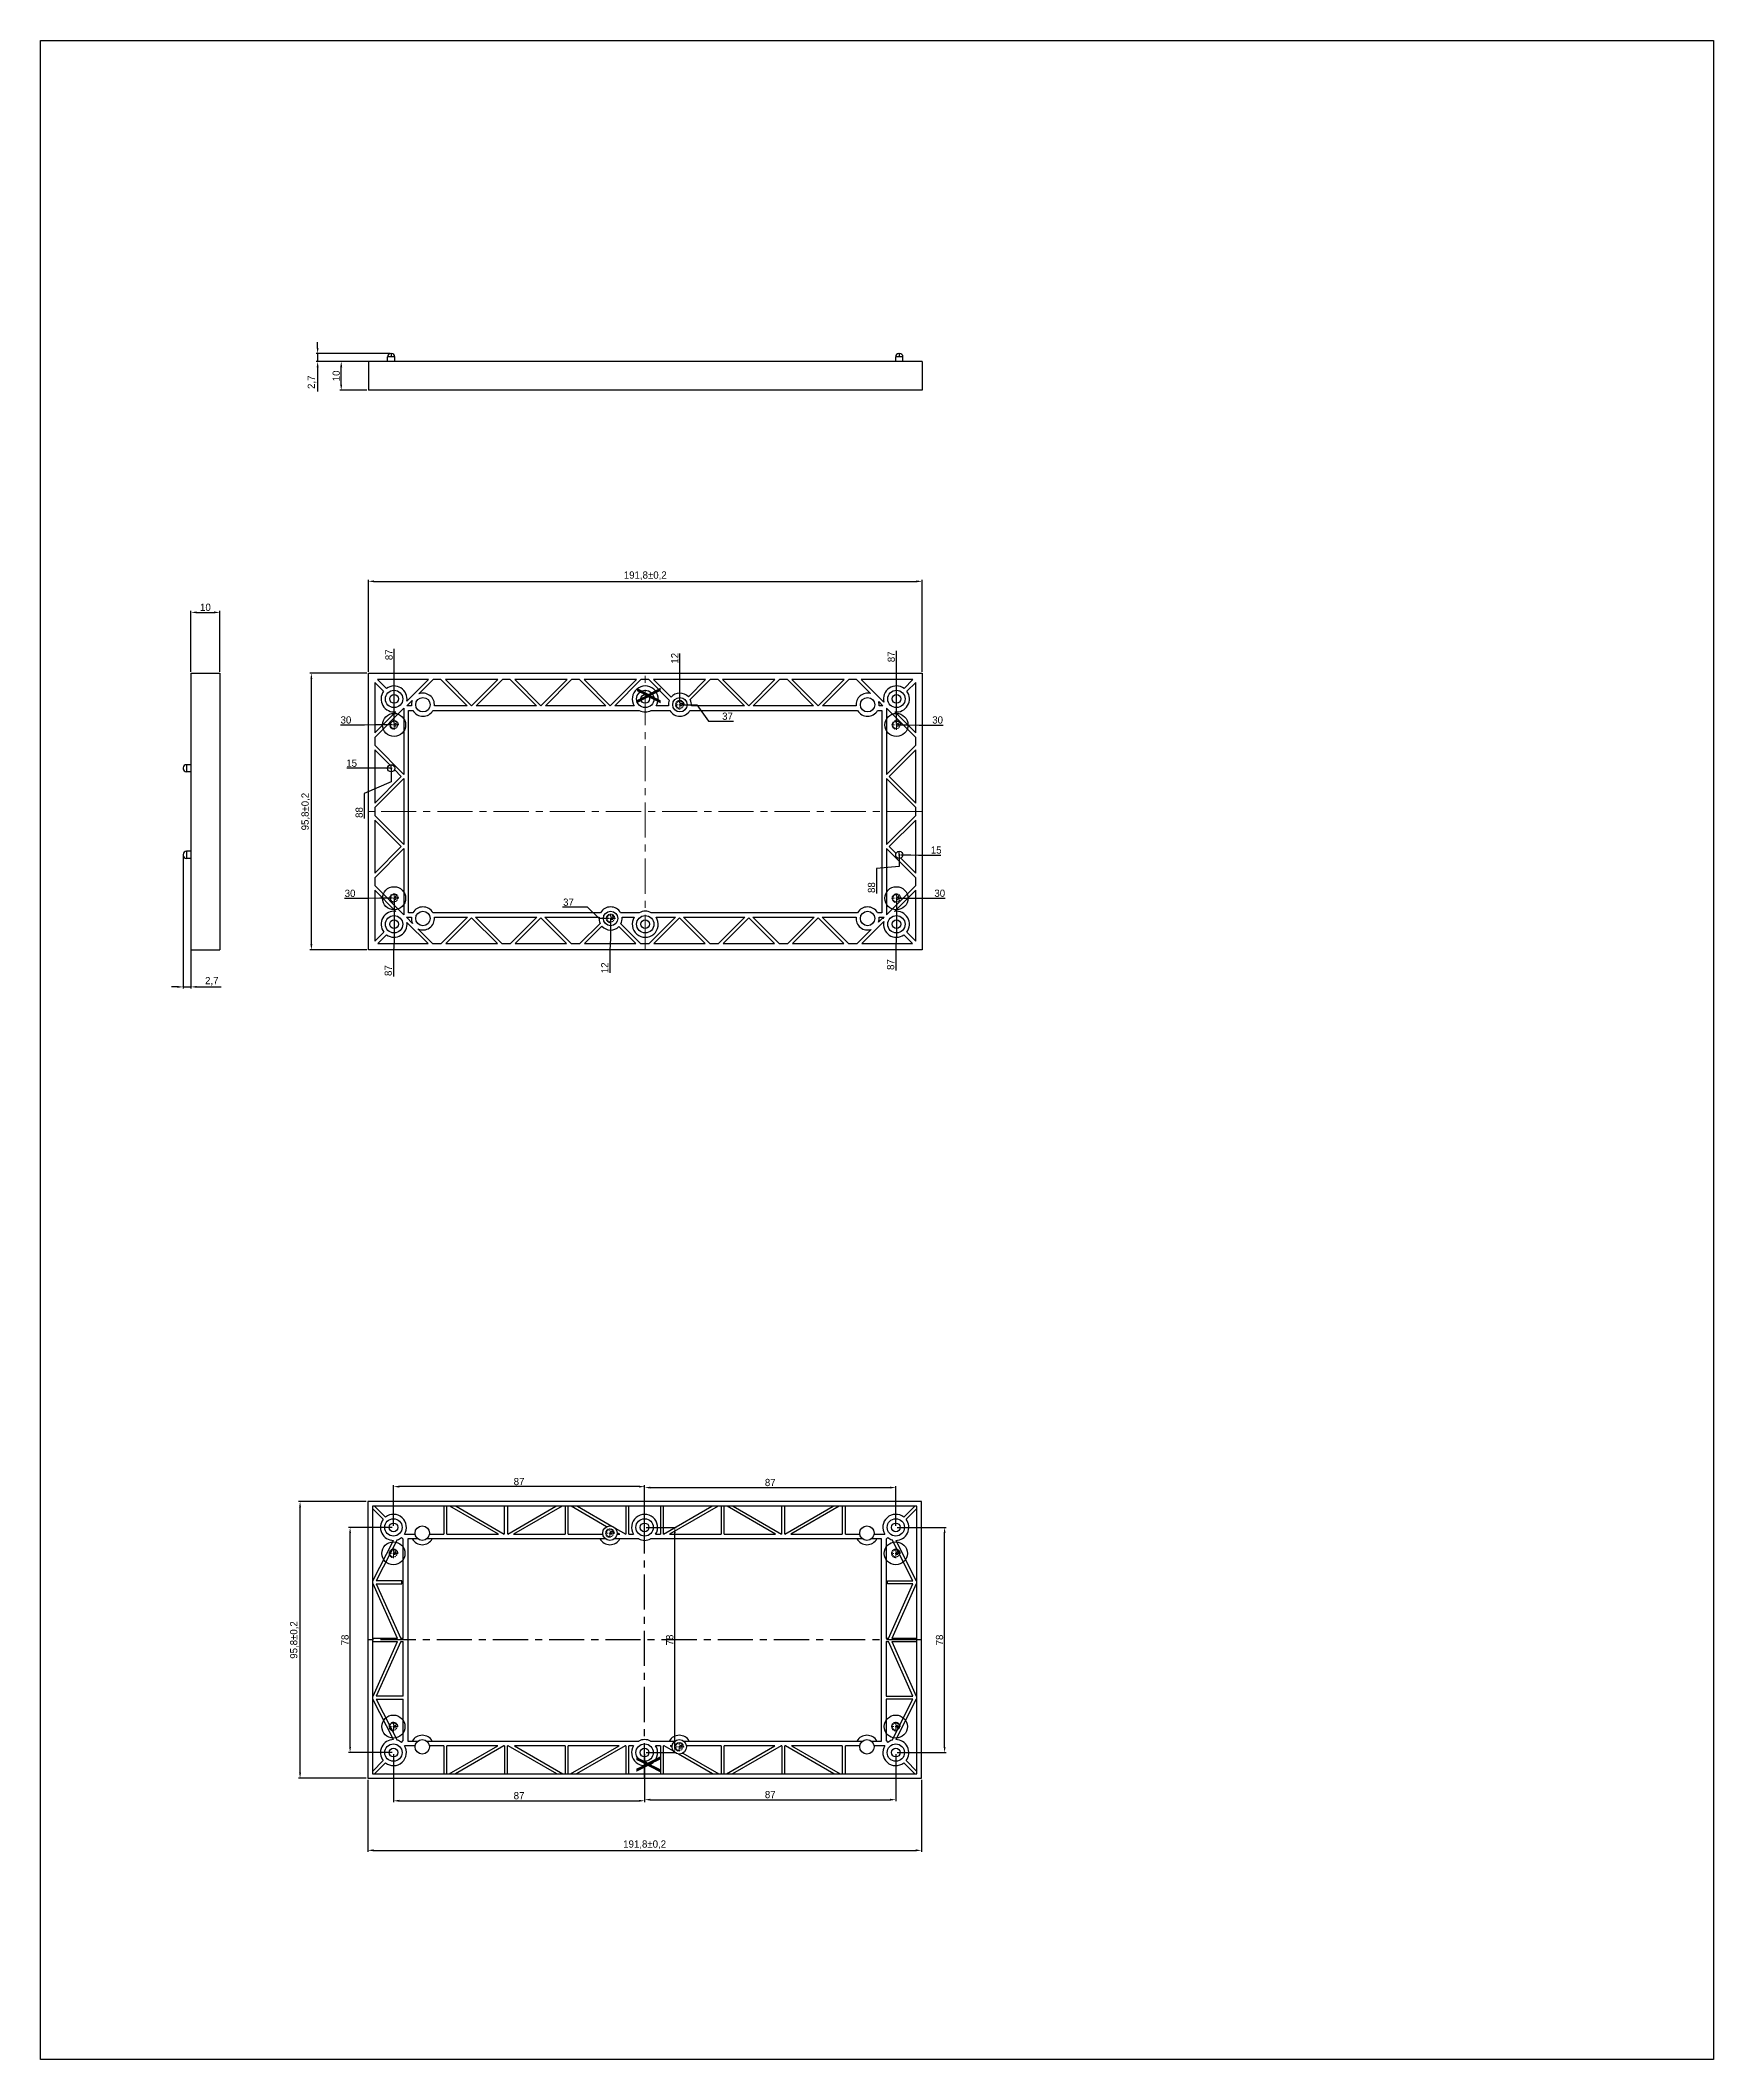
# Model space of a CAD drawing. Header units: millimetres. Extents: x 2216 to 2795, y 815 to 1515.
import ezdxf

# ---------------------------------------------------------------- set-up
doc = ezdxf.new("R2010")
doc.units = ezdxf.units.MM
doc.linetypes.add('CENTER', pattern=[50.8, 31.75, -6.35, 6.35, -6.35])
doc.linetypes.add('HIDDEN', pattern=[9.525, 6.35, -3.175])
doc.layers.add('dim', color=82, linetype='Continuous', lineweight=9)
doc.layers.add('screw', color=33, linetype='Continuous', lineweight=13)
doc.styles.add('TEXTSTYLE_2', font='txt', dxfattribs={"width": 0.8})
doc.styles.add('TXT', font='txt.shx', dxfattribs={"bigfont": 'gbcbig.shx'})
doc.dimstyles.new('ISO-25', dxfattribs={"dimtxt": 2.5, "dimasz": 2.5, "dimexe": 1.25, "dimexo": 0.625, "dimtad": 1, "dimtxsty": 'Standard', "dimcen": 2.5, "dimadec": 0, "dimazin": 0, "dimtfac": 1, "dimtmove": 0, "dimatfit": 3, "dimfxl": 1, "dimarcsym": 0})

msp = doc.modelspace()

# ---------------------------------------------------------------- texts
at = {"color": 9, "linetype": 'Continuous', "char_height": 10.749, "width": 8.59902, "attachment_point": 1, "rotation": 90, "line_spacing_factor": 0.9, "style": 'TEXTSTYLE_2'}
for insert in [(2419.952, 1284.872), (2419.741, 914.8)]:
    msp.add_mtext('x', dxfattribs=dict(at, insert=insert))

# ---------------------------------------------------------------- blocks, each defined once
blk = doc.blocks.new('screw_m3_g')
at = {"layer": 'screw', "color": 1, "linetype": 'CENTER', "ltscale": 0.06}
for p, q in [((-1.65, 0), (1.65, 0)), ((0, -1.65), (0, 1.65))]:
    blk.add_line(p, q, dxfattribs=at)
at = {"layer": 'screw', "color": 33, "linetype": 'HIDDEN', "ltscale": 0.06}
blk.add_circle((0, 0), 1.25, dxfattribs=at)
at = {"layer": 'screw', "color": 92, "linetype": 'HIDDEN', "ltscale": 0.06}
blk.add_arc((0, 0), 1.5, 270, 180, dxfattribs=at)
at = {"layer": 'screw', "color": 6, "style": 'TXT'}
blk.add_text('M3', height=0.6, dxfattribs=at).set_placement((-0.51, -0.75))
blk = doc.blocks.new('*D4')
at = {"layer": 'Defpoints', "color": 0}
for p in [(2320.03, 1403.43), (2329.43, 1403.43), (2329.43, 1393.43)]:
    blk.add_point(p, dxfattribs=at)
at = {"layer": 'dim', "color": 0, "lineweight": -2}
for p, q in [((2328.93, 1403.43), (2319.54, 1403.43)), ((2320.03, 1395.43), (2320.03, 1401.43)), ((2328.93, 1393.43), (2319.54, 1393.43))]:
    blk.add_line(p, q, dxfattribs=at)
at = {"layer": 'dim', "color": 0}
for points in [[(2319.7, 1401.43), (2320.37, 1401.43), (2320.03, 1403.43)], [(2319.7, 1395.43), (2320.37, 1395.43), (2320.03, 1393.43)]]:
    blk.add_solid(points, dxfattribs=at)
at = {"layer": 'dim', "color": 0, "insert": (2318.29, 1398.43), "char_height": 2.5, "attachment_point": 5, "rotation": 90}
blk.add_mtext('10', dxfattribs=at)
blk = doc.blocks.new('*D5')
at = {"layer": 'Defpoints', "color": 0}
for p in [(2278, 1316.53), (2268, 1295.46), (2278, 1295.46)]:
    blk.add_point(p, dxfattribs=at)
at = {"layer": 'dim', "color": 0, "lineweight": -2}
for p, q in [((2268, 1295.96), (2268, 1317.03)), ((2270, 1316.53), (2276, 1316.53)), ((2278, 1295.96), (2278, 1317.03))]:
    blk.add_line(p, q, dxfattribs=at)
at = {"layer": 'dim', "color": 0}
for points in [[(2270, 1316.87), (2270, 1316.2), (2268, 1316.53)], [(2276, 1316.87), (2276, 1316.2), (2278, 1316.53)]]:
    blk.add_solid(points, dxfattribs=at)
at = {"layer": 'dim', "color": 0, "insert": (2273, 1318.28), "char_height": 2.5, "attachment_point": 5}
blk.add_mtext('10', dxfattribs=at)
blk = doc.blocks.new('*D6')
at = {"layer": 'Defpoints', "color": 0}
for p in [(2337.33, 1406.13), (2311.86, 1403.43), (2336.08, 1403.43)]:
    blk.add_point(p, dxfattribs=at)
at = {"layer": 'dim', "color": 0, "lineweight": -2}
for p, q in [((2336.83, 1406.13), (2311.36, 1406.13)), ((2311.86, 1408.13), (2311.86, 1410.13)), ((2311.86, 1406.13), (2311.86, 1403.43)), ((2335.58, 1403.43), (2311.36, 1403.43)), ((2311.86, 1401.43), (2311.86, 1393.01))]:
    blk.add_line(p, q, dxfattribs=at)
at = {"layer": 'dim', "color": 0}
for points in [[(2311.53, 1408.13), (2312.19, 1408.13), (2311.86, 1406.13)], [(2311.53, 1401.43), (2312.19, 1401.43), (2311.86, 1403.43)]]:
    blk.add_solid(points, dxfattribs=at)
at = {"layer": 'dim', "color": 0, "insert": (2309.9, 1396.22), "char_height": 2.5, "attachment_point": 5, "rotation": 90}
blk.add_mtext('2,7', dxfattribs=at)
blk = doc.blocks.new('*D7')
at = {"layer": 'Defpoints', "color": 0}
for p in [(2265.3, 1232.71), (2268, 1232.71), (2268, 1186.85)]:
    blk.add_point(p, dxfattribs=at)
at = {"layer": 'dim', "color": 0, "lineweight": -2}
for p, q in [((2265.3, 1232.21), (2265.3, 1186.35)), ((2268, 1232.21), (2268, 1186.35)), ((2263.3, 1186.85), (2261.3, 1186.85)), ((2265.3, 1186.85), (2268, 1186.85)), ((2270, 1186.85), (2278.41, 1186.85))]:
    blk.add_line(p, q, dxfattribs=at)
at = {"layer": 'dim', "color": 0}
for points in [[(2263.3, 1187.19), (2263.3, 1186.52), (2265.3, 1186.85)], [(2270, 1187.19), (2270, 1186.52), (2268, 1186.85)]]:
    blk.add_solid(points, dxfattribs=at)
at = {"layer": 'dim', "color": 0, "insert": (2275.2, 1188.81), "char_height": 2.5, "attachment_point": 5}
blk.add_mtext('2,7', dxfattribs=at)
blk = doc.blocks.new('*D28')
at = {"layer": 'Defpoints', "color": 0}
for p in [(2305.77, 1008.61), (2329.22, 1008.61), (2329.22, 912.81)]:
    blk.add_point(p, dxfattribs=at)
at = {"layer": 'dim', "color": 0, "lineweight": -2}
for p, q in [((2328.72, 1008.61), (2305.27, 1008.61)), ((2305.77, 914.81), (2305.77, 1006.61)), ((2328.72, 912.81), (2305.27, 912.81))]:
    blk.add_line(p, q, dxfattribs=at)
at = {"layer": 'dim', "color": 0}
for points in [[(2305.44, 1006.61), (2306.11, 1006.61), (2305.77, 1008.61)], [(2305.44, 914.81), (2306.11, 914.81), (2305.77, 912.81)]]:
    blk.add_solid(points, dxfattribs=at)
at = {"layer": 'dim', "color": 0, "insert": (2303.81, 960.71), "char_height": 2.5, "attachment_point": 5, "rotation": 90}
blk.add_mtext('\\A1;95,8±0,2', dxfattribs=at)
blk = doc.blocks.new('*D29')
at = {"layer": 'Defpoints', "color": 0}
for p in [(2329.22, 912.81), (2521.02, 912.81), (2521.02, 887.87)]:
    blk.add_point(p, dxfattribs=at)
at = {"layer": 'dim', "color": 0, "lineweight": -2}
for p, q in [((2329.22, 912.31), (2329.22, 887.37)), ((2521.02, 912.31), (2521.02, 887.37)), ((2331.22, 887.87), (2519.02, 887.87))]:
    blk.add_line(p, q, dxfattribs=at)
at = {"layer": 'dim', "color": 0}
for points in [[(2331.22, 888.21), (2331.22, 887.54), (2329.22, 887.87)], [(2519.02, 888.21), (2519.02, 887.54), (2521.02, 887.87)]]:
    blk.add_solid(points, dxfattribs=at)
at = {"layer": 'dim', "color": 0, "insert": (2425.12, 889.83), "char_height": 2.5, "attachment_point": 5}
blk.add_mtext('\\A1;191,8±0,2', dxfattribs=at)
blk = doc.blocks.new('*D30')
at = {"layer": 'Defpoints', "color": 0}
for p in [(2309.69, 1295.46), (2329.43, 1295.46), (2329.43, 1199.66)]:
    blk.add_point(p, dxfattribs=at)
at = {"layer": 'dim', "color": 0, "lineweight": -2}
for p, q in [((2328.93, 1295.46), (2309.19, 1295.46)), ((2309.69, 1201.66), (2309.69, 1293.46)), ((2328.93, 1199.66), (2309.19, 1199.66))]:
    blk.add_line(p, q, dxfattribs=at)
at = {"layer": 'dim', "color": 0}
for points in [[(2309.36, 1293.46), (2310.03, 1293.46), (2309.69, 1295.46)], [(2309.36, 1201.66), (2310.03, 1201.66), (2309.69, 1199.66)]]:
    blk.add_solid(points, dxfattribs=at)
at = {"layer": 'dim', "color": 0, "insert": (2307.74, 1247.56), "char_height": 2.5, "attachment_point": 5, "rotation": 90}
blk.add_mtext('\\A1;95,8±0,2', dxfattribs=at)
blk = doc.blocks.new('*D31')
at = {"layer": 'Defpoints', "color": 0}
for p in [(2521.23, 1327.29), (2329.43, 1295.46), (2521.23, 1295.46)]:
    blk.add_point(p, dxfattribs=at)
at = {"layer": 'dim', "color": 0, "lineweight": -2}
for p, q in [((2329.43, 1295.96), (2329.43, 1327.79)), ((2331.43, 1327.29), (2519.23, 1327.29)), ((2521.23, 1295.96), (2521.23, 1327.79))]:
    blk.add_line(p, q, dxfattribs=at)
at = {"layer": 'dim', "color": 0}
for points in [[(2331.43, 1327.62), (2331.43, 1326.95), (2329.43, 1327.29)], [(2519.23, 1327.62), (2519.23, 1326.95), (2521.23, 1327.29)]]:
    blk.add_solid(points, dxfattribs=at)
at = {"layer": 'dim', "color": 0, "insert": (2425.33, 1329.24), "char_height": 2.5, "attachment_point": 5}
blk.add_mtext('\\A1;191,8±0,2', dxfattribs=at)
blk = doc.blocks.new('*D47')
at = {"layer": 'Defpoints', "color": 0}
for p in [(2324.04, 1277.53), (2338.33, 1277.56), (2425.33, 1247.56)]:
    blk.add_point(p, dxfattribs=at)
at = {"layer": 'dim', "color": 0, "lineweight": -2}
for p, q in [((2328.04, 1277.53), (2319.79, 1277.53)), ((2332.04, 1277.56), (2328.04, 1277.53)), ((2337.83, 1277.56), (2332.04, 1277.56))]:
    blk.add_line(p, q, dxfattribs=at)
at = {"layer": 'dim', "color": 0, "insert": (2321.66, 1279.28), "char_height": 2.5, "attachment_point": 5}
blk.add_mtext('30', dxfattribs=at)
blk = doc.blocks.new('*D48')
at = {"layer": 'Defpoints', "color": 0}
for p in [(2338.34, 1299.26), (2338.33, 1277.56), (2425.33, 1247.56)]:
    blk.add_point(p, dxfattribs=at)
at = {"layer": 'dim', "color": 0, "lineweight": -2}
for p, q in [((2338.34, 1295.26), (2338.34, 1303.93)), ((2338.33, 1291.26), (2338.34, 1295.26)), ((2338.33, 1278.06), (2338.33, 1291.26))]:
    blk.add_line(p, q, dxfattribs=at)
at = {"layer": 'dim', "color": 0, "insert": (2336.59, 1301.85), "char_height": 2.5, "attachment_point": 5, "rotation": 90}
blk.add_mtext('87', dxfattribs=at)
blk = doc.blocks.new('*D49')
at = {"layer": 'Defpoints', "color": 0}
for p in [(2337.33, 1262.56), (2328.01, 1249.82), (2425.33, 1247.56)]:
    blk.add_point(p, dxfattribs=at)
at = {"layer": 'dim', "color": 0, "lineweight": -2}
for p, q in [((2337.33, 1262.06), (2337.33, 1257.82)), ((2337.33, 1257.82), (2328.01, 1253.82)), ((2328.01, 1253.82), (2328.01, 1245.15))]:
    blk.add_line(p, q, dxfattribs=at)
at = {"layer": 'dim', "color": 0, "insert": (2326.26, 1247.24), "char_height": 2.5, "attachment_point": 5, "rotation": 90}
blk.add_mtext('88', dxfattribs=at)
blk = doc.blocks.new('*D50')
at = {"layer": 'Defpoints', "color": 0}
for p in [(2325.81, 1262.56), (2337.33, 1262.56), (2425.33, 1247.56)]:
    blk.add_point(p, dxfattribs=at)
at = {"layer": 'dim', "color": 0, "lineweight": -2}
for p, q in [((2329.81, 1262.56), (2321.98, 1262.56)), ((2333.33, 1262.56), (2329.81, 1262.56)), ((2336.83, 1262.56), (2333.33, 1262.56))]:
    blk.add_line(p, q, dxfattribs=at)
at = {"layer": 'dim', "color": 0, "insert": (2323.64, 1264.31), "char_height": 2.5, "attachment_point": 5}
blk.add_mtext('15', dxfattribs=at)
blk = doc.blocks.new('*D51')
at = {"layer": 'Defpoints', "color": 0}
for p in [(2425.33, 1247.56), (2325.46, 1217.49), (2338.33, 1217.56)]:
    blk.add_point(p, dxfattribs=at)
at = {"layer": 'dim', "color": 0, "lineweight": -2}
for p, q in [((2329.46, 1217.49), (2321.21, 1217.49)), ((2333.46, 1217.56), (2329.46, 1217.49)), ((2337.83, 1217.56), (2333.46, 1217.56))]:
    blk.add_line(p, q, dxfattribs=at)
at = {"layer": 'dim', "color": 0, "insert": (2323.09, 1219.24), "char_height": 2.5, "attachment_point": 5}
blk.add_mtext('30', dxfattribs=at)
blk = doc.blocks.new('*D52')
at = {"layer": 'Defpoints', "color": 0}
for p in [(2425.33, 1247.56), (2338.33, 1217.56), (2338.08, 1195.07)]:
    blk.add_point(p, dxfattribs=at)
at = {"layer": 'dim', "color": 0, "lineweight": -2}
for p, q in [((2338.33, 1217.06), (2338.33, 1203.07)), ((2338.33, 1203.07), (2338.08, 1199.07)), ((2338.08, 1199.07), (2338.08, 1190.4))]:
    blk.add_line(p, q, dxfattribs=at)
at = {"layer": 'dim', "color": 0, "insert": (2336.33, 1192.49), "char_height": 2.5, "attachment_point": 5, "rotation": 90}
blk.add_mtext('87', dxfattribs=at)
blk = doc.blocks.new('*D53')
at = {"layer": 'Defpoints', "color": 0}
for p in [(2425.33, 1247.56), (2413.33, 1210.56), (2413.07, 1195.61)]:
    blk.add_point(p, dxfattribs=at)
at = {"layer": 'dim', "color": 0, "lineweight": -2}
for p, q in [((2413.33, 1210.06), (2413.33, 1203.61)), ((2413.33, 1203.61), (2413.07, 1199.61)), ((2413.07, 1199.61), (2413.07, 1191.78))]:
    blk.add_line(p, q, dxfattribs=at)
at = {"layer": 'dim', "color": 0, "insert": (2411.32, 1193.45), "char_height": 2.5, "attachment_point": 5, "rotation": 90}
blk.add_mtext('12', dxfattribs=at)
blk = doc.blocks.new('*D54')
at = {"layer": 'Defpoints', "color": 0}
for p in [(2425.33, 1247.56), (2401.32, 1214.43), (2413.33, 1210.56)]:
    blk.add_point(p, dxfattribs=at)
at = {"layer": 'dim', "color": 0, "lineweight": -2}
for p, q in [((2405.32, 1214.43), (2396.66, 1214.43)), ((2409.32, 1210.56), (2405.32, 1214.43)), ((2412.83, 1210.56), (2409.32, 1210.56))]:
    blk.add_line(p, q, dxfattribs=at)
at = {"layer": 'dim', "color": 0, "insert": (2398.74, 1216.18), "char_height": 2.5, "attachment_point": 5}
blk.add_mtext('37', dxfattribs=at)
blk = doc.blocks.new('*D55')
at = {"layer": 'Defpoints', "color": 0}
for p in [(2425.33, 1247.56), (2512.33, 1217.56), (2524.96, 1217.53)]:
    blk.add_point(p, dxfattribs=at)
at = {"layer": 'dim', "color": 0, "lineweight": -2}
for p, q in [((2512.83, 1217.56), (2516.96, 1217.56)), ((2516.96, 1217.56), (2520.96, 1217.53)), ((2520.96, 1217.53), (2529.2, 1217.53))]:
    blk.add_line(p, q, dxfattribs=at)
at = {"layer": 'dim', "color": 0, "insert": (2527.33, 1219.28), "char_height": 2.5, "attachment_point": 5}
blk.add_mtext('30', dxfattribs=at)
blk = doc.blocks.new('*D56')
at = {"layer": 'Defpoints', "color": 0}
for p in [(2425.33, 1247.56), (2512.33, 1217.56), (2512.07, 1197.17)]:
    blk.add_point(p, dxfattribs=at)
at = {"layer": 'dim', "color": 0, "lineweight": -2}
for p, q in [((2512.33, 1217.06), (2512.33, 1205.17)), ((2512.33, 1205.17), (2512.07, 1201.17)), ((2512.07, 1201.17), (2512.07, 1192.5))]:
    blk.add_line(p, q, dxfattribs=at)
at = {"layer": 'dim', "color": 0, "insert": (2510.32, 1194.59), "char_height": 2.5, "attachment_point": 5, "rotation": 90}
blk.add_mtext('87', dxfattribs=at)
blk = doc.blocks.new('*D57')
at = {"layer": 'Defpoints', "color": 0}
for p in [(2425.33, 1247.56), (2513.33, 1232.56), (2523.93, 1232.49)]:
    blk.add_point(p, dxfattribs=at)
at = {"layer": 'dim', "color": 0, "lineweight": -2}
for p, q in [((2513.83, 1232.56), (2517.33, 1232.56)), ((2517.33, 1232.56), (2519.93, 1232.49)), ((2519.93, 1232.49), (2527.76, 1232.49))]:
    blk.add_line(p, q, dxfattribs=at)
at = {"layer": 'dim', "color": 0, "insert": (2526.1, 1234.24), "char_height": 2.5, "attachment_point": 5}
blk.add_mtext('15', dxfattribs=at)
blk = doc.blocks.new('*D58')
at = {"layer": 'Defpoints', "color": 0}
for p in [(2425.33, 1247.56), (2513.33, 1232.56), (2505.45, 1223.83)]:
    blk.add_point(p, dxfattribs=at)
at = {"layer": 'dim', "color": 0, "lineweight": -2}
for p, q in [((2513.33, 1232.06), (2513.33, 1228.56)), ((2513.33, 1228.56), (2505.45, 1227.83)), ((2505.45, 1227.83), (2505.45, 1219.17))]:
    blk.add_line(p, q, dxfattribs=at)
at = {"layer": 'dim', "color": 0, "insert": (2503.7, 1221.25), "char_height": 2.5, "attachment_point": 5, "rotation": 90}
blk.add_mtext('88', dxfattribs=at)
blk = doc.blocks.new('*D59')
at = {"layer": 'Defpoints', "color": 0}
for p in [(2512.33, 1277.56), (2524.22, 1277.53), (2425.33, 1247.56)]:
    blk.add_point(p, dxfattribs=at)
at = {"layer": 'dim', "color": 0, "lineweight": -2}
for p, q in [((2512.83, 1277.56), (2516.33, 1277.56)), ((2516.33, 1277.56), (2520.22, 1277.53)), ((2520.22, 1277.53), (2528.47, 1277.53))]:
    blk.add_line(p, q, dxfattribs=at)
at = {"layer": 'dim', "color": 0, "insert": (2526.59, 1279.28), "char_height": 2.5, "attachment_point": 5}
blk.add_mtext('30', dxfattribs=at)
blk = doc.blocks.new('*D60')
at = {"layer": 'Defpoints', "color": 0}
for p in [(2512.3, 1298.57), (2512.33, 1277.56), (2425.33, 1247.56)]:
    blk.add_point(p, dxfattribs=at)
at = {"layer": 'dim', "color": 0, "lineweight": -2}
for p, q in [((2512.3, 1294.57), (2512.3, 1303.23)), ((2512.33, 1290.57), (2512.3, 1294.57)), ((2512.33, 1278.06), (2512.33, 1290.57))]:
    blk.add_line(p, q, dxfattribs=at)
at = {"layer": 'dim', "color": 0, "insert": (2510.55, 1301.15), "char_height": 2.5, "attachment_point": 5, "rotation": 90}
blk.add_mtext('87', dxfattribs=at)
blk = doc.blocks.new('*D61')
at = {"layer": 'Defpoints', "color": 0}
for p in [(2437.3, 1298.48), (2437.33, 1284.56), (2425.33, 1247.56)]:
    blk.add_point(p, dxfattribs=at)
at = {"layer": 'dim', "color": 0, "lineweight": -2}
for p, q in [((2437.3, 1294.48), (2437.3, 1302.32)), ((2437.33, 1290.48), (2437.3, 1294.48)), ((2437.33, 1285.06), (2437.33, 1290.48))]:
    blk.add_line(p, q, dxfattribs=at)
at = {"layer": 'dim', "color": 0, "insert": (2435.55, 1300.65), "char_height": 2.5, "attachment_point": 5, "rotation": 90}
blk.add_mtext('12', dxfattribs=at)
blk = doc.blocks.new('*D62')
at = {"layer": 'Defpoints', "color": 0}
for p in [(2437.33, 1284.56), (2451.24, 1278.82), (2425.33, 1247.56)]:
    blk.add_point(p, dxfattribs=at)
at = {"layer": 'dim', "color": 0, "lineweight": -2}
for p, q in [((2437.83, 1284.56), (2443.24, 1284.56)), ((2443.24, 1284.56), (2447.24, 1278.82)), ((2447.24, 1278.82), (2455.91, 1278.82))]:
    blk.add_line(p, q, dxfattribs=at)
at = {"layer": 'dim', "color": 0, "insert": (2453.82, 1280.57), "char_height": 2.5, "attachment_point": 5}
blk.add_mtext('37', dxfattribs=at)
blk = doc.blocks.new('*D63')
at = {"layer": 'Defpoints', "color": 0}
for p in [(2512.12, 1013.48), (2425.12, 999.71), (2512.12, 999.71)]:
    blk.add_point(p, dxfattribs=at)
at = {"layer": 'dim', "color": 0, "lineweight": -2}
for p, q in [((2425.12, 1000.21), (2425.12, 1013.98)), ((2512.12, 1000.21), (2512.12, 1013.98)), ((2427.12, 1013.48), (2510.12, 1013.48))]:
    blk.add_line(p, q, dxfattribs=at)
at = {"layer": 'dim', "color": 0}
for points in [[(2427.12, 1013.81), (2427.12, 1013.15), (2425.12, 1013.48)], [(2510.12, 1013.81), (2510.12, 1013.15), (2512.12, 1013.48)]]:
    blk.add_solid(points, dxfattribs=at)
at = {"layer": 'dim', "color": 0, "insert": (2468.62, 1015.23), "char_height": 2.5, "attachment_point": 5}
blk.add_mtext('87', dxfattribs=at)
blk = doc.blocks.new('*D64')
at = {"layer": 'Defpoints', "color": 0}
for p in [(2338.12, 1013.81), (2338.12, 999.71), (2425.12, 999.71)]:
    blk.add_point(p, dxfattribs=at)
at = {"layer": 'dim', "color": 0, "lineweight": -2}
for p, q in [((2338.12, 1000.21), (2338.12, 1014.31)), ((2425.12, 1000.21), (2425.12, 1014.31)), ((2423.12, 1013.81), (2340.12, 1013.81))]:
    blk.add_line(p, q, dxfattribs=at)
at = {"layer": 'dim', "color": 0}
for points in [[(2340.12, 1014.15), (2340.12, 1013.48), (2338.12, 1013.81)], [(2423.12, 1014.15), (2423.12, 1013.48), (2425.12, 1013.81)]]:
    blk.add_solid(points, dxfattribs=at)
at = {"layer": 'dim', "color": 0, "insert": (2381.62, 1015.56), "char_height": 2.5, "attachment_point": 5}
blk.add_mtext('87', dxfattribs=at)
blk = doc.blocks.new('*D65')
at = {"layer": 'Defpoints', "color": 0}
for p in [(2338.12, 921.71), (2425.12, 921.71), (2425.12, 905.03)]:
    blk.add_point(p, dxfattribs=at)
at = {"layer": 'dim', "color": 0, "lineweight": -2}
for p, q in [((2338.12, 921.21), (2338.12, 904.53)), ((2425.12, 921.21), (2425.12, 904.53)), ((2340.12, 905.03), (2423.12, 905.03))]:
    blk.add_line(p, q, dxfattribs=at)
at = {"layer": 'dim', "color": 0}
for points in [[(2340.12, 905.37), (2340.12, 904.7), (2338.12, 905.03)], [(2423.12, 905.37), (2423.12, 904.7), (2425.12, 905.03)]]:
    blk.add_solid(points, dxfattribs=at)
at = {"layer": 'dim', "color": 0, "insert": (2381.62, 906.78), "char_height": 2.5, "attachment_point": 5}
blk.add_mtext('87', dxfattribs=at)
blk = doc.blocks.new('*D66')
at = {"layer": 'Defpoints', "color": 0}
for p in [(2425.12, 921.71), (2512.12, 921.71), (2512.12, 905.42)]:
    blk.add_point(p, dxfattribs=at)
at = {"layer": 'dim', "color": 0, "lineweight": -2}
for p, q in [((2425.12, 921.21), (2425.12, 904.92)), ((2512.12, 921.21), (2512.12, 904.92)), ((2427.12, 905.42), (2510.12, 905.42))]:
    blk.add_line(p, q, dxfattribs=at)
at = {"layer": 'dim', "color": 0}
for points in [[(2427.12, 905.75), (2427.12, 905.08), (2425.12, 905.42)], [(2510.12, 905.75), (2510.12, 905.08), (2512.12, 905.42)]]:
    blk.add_solid(points, dxfattribs=at)
at = {"layer": 'dim', "color": 0, "insert": (2468.62, 907.17), "char_height": 2.5, "attachment_point": 5}
blk.add_mtext('87', dxfattribs=at)
blk = doc.blocks.new('*D67')
at = {"layer": 'Defpoints', "color": 0}
for p in [(2512.12, 999.71), (2529.01, 999.71), (2512.12, 921.71)]:
    blk.add_point(p, dxfattribs=at)
at = {"layer": 'dim', "color": 0, "lineweight": -2}
for p, q in [((2512.61, 999.71), (2529.51, 999.71)), ((2529.01, 923.71), (2529.01, 997.71)), ((2512.61, 921.71), (2529.51, 921.71))]:
    blk.add_line(p, q, dxfattribs=at)
at = {"layer": 'dim', "color": 0}
for points in [[(2528.67, 997.71), (2529.34, 997.71), (2529.01, 999.71)], [(2528.67, 923.71), (2529.34, 923.71), (2529.01, 921.71)]]:
    blk.add_solid(points, dxfattribs=at)
at = {"layer": 'dim', "color": 0, "insert": (2527.26, 960.71), "char_height": 2.5, "attachment_point": 5, "rotation": 90}
blk.add_mtext('78', dxfattribs=at)
blk = doc.blocks.new('*D68')
at = {"layer": 'Defpoints', "color": 0}
for p in [(2323.1, 999.71), (2338.12, 999.71), (2338.12, 921.71)]:
    blk.add_point(p, dxfattribs=at)
at = {"layer": 'dim', "color": 0, "lineweight": -2}
for p, q in [((2337.62, 999.71), (2322.6, 999.71)), ((2323.1, 923.71), (2323.1, 997.71)), ((2337.62, 921.71), (2322.6, 921.71))]:
    blk.add_line(p, q, dxfattribs=at)
at = {"layer": 'dim', "color": 0}
for points in [[(2322.77, 997.71), (2323.43, 997.71), (2323.1, 999.71)], [(2322.77, 923.71), (2323.43, 923.71), (2323.1, 921.71)]]:
    blk.add_solid(points, dxfattribs=at)
at = {"layer": 'dim', "color": 0, "insert": (2321.35, 960.71), "char_height": 2.5, "attachment_point": 5, "rotation": 90}
blk.add_mtext('78', dxfattribs=at)
blk = doc.blocks.new('*D69')
at = {"layer": 'Defpoints', "color": 0}
for p in [(2425.12, 999.71), (2435.57, 999.71), (2425.12, 921.71)]:
    blk.add_point(p, dxfattribs=at)
at = {"layer": 'dim', "color": 0, "lineweight": -2}
for p, q in [((2425.61, 999.71), (2436.07, 999.71)), ((2435.57, 923.71), (2435.57, 997.71)), ((2425.61, 921.71), (2436.07, 921.71))]:
    blk.add_line(p, q, dxfattribs=at)
at = {"layer": 'dim', "color": 0}
for points in [[(2435.23, 997.71), (2435.9, 997.71), (2435.57, 999.71)], [(2435.23, 923.71), (2435.9, 923.71), (2435.57, 921.71)]]:
    blk.add_solid(points, dxfattribs=at)
at = {"layer": 'dim', "color": 0, "insert": (2433.82, 960.71), "char_height": 2.5, "attachment_point": 5, "rotation": 90}
blk.add_mtext('78', dxfattribs=at)

# ---------------------------------------------------------------- dimensions: what is measured, and where the dimension line sits
at = {"layer": 'dim'}
for base, p1, p2, angle, override, picture, middle in [((2311.859, 1403.43), (2337.326, 1406.13), (2336.076, 1403.43), 90, {"dimasz": 2, "dimexe": 0.49975, "dimexo": 0.49975, "dimgap": 0.49975}, '*D6', (2309.901, 1396.222)), ((2320.035, 1403.43), (2329.426, 1393.43), (2329.426, 1403.43), 90, {"dimasz": 2, "dimexe": 0.49975, "dimexo": 0.49975, "dimgap": 0.49975}, '*D4', (2318.285, 1398.43)), ((2521.226, 1327.286), (2329.426, 1295.457), (2521.226, 1295.457), 180, {"dimasz": 2, "dimexe": 0.49975, "dimexo": 0.49975, "dimgap": 0.49975, "dimtol": 1, "dimlim": 0, "dimtp": 0.2, "dimtm": 0.2, "dimtfac": 1, "dimtdec": 3, "dimtolj": 1}, '*D31', (2425.326, 1329.244)), ((2277.996, 1316.535), (2267.996, 1295.457), (2277.996, 1295.457), 180, {"dimasz": 2, "dimexe": 0.49975, "dimexo": 0.49975, "dimgap": 0.49975}, '*D5', (2272.996, 1318.284)), ((2309.694, 1295.457), (2329.426, 1199.657), (2329.426, 1295.457), 90, {"dimasz": 2, "dimexe": 0.49975, "dimexo": 0.49975, "dimgap": 0.49975, "dimtol": 1, "dimlim": 0, "dimtp": 0.2, "dimtm": 0.2, "dimtfac": 1, "dimtdec": 3, "dimtolj": 1}, '*D30', (2307.736, 1247.557)), ((2267.996, 1186.852), (2265.296, 1232.707), (2267.996, 1232.707), 180, {"dimasz": 2, "dimexe": 0.49975, "dimexo": 0.49975, "dimgap": 0.49975}, '*D7', (2275.204, 1188.81)), ((2305.773, 1008.615), (2329.215, 912.815), (2329.215, 1008.615), 90, {"dimasz": 2, "dimexe": 0.49975, "dimexo": 0.49975, "dimgap": 0.49975, "dimtol": 1, "dimlim": 0, "dimtp": 0.2, "dimtm": 0.2, "dimtfac": 1, "dimtdec": 3, "dimtolj": 1}, '*D28', (2303.814, 960.715)), ((2323.099, 999.715), (2338.115, 921.715), (2338.115, 999.715), 90, {"dimasz": 2, "dimexe": 0.49975, "dimexo": 0.49975, "dimgap": 0.49975}, '*D68', (2321.35, 960.715)), ((2435.566, 999.715), (2425.115, 921.715), (2425.115, 999.715), 90, {"dimasz": 2, "dimexe": 0.49975, "dimexo": 0.49975, "dimgap": 0.49975}, '*D69', (2433.816, 960.715)), ((2529.006, 999.715), (2512.115, 921.715), (2512.115, 999.715), 90, {"dimasz": 2, "dimexe": 0.49975, "dimexo": 0.49975, "dimgap": 0.49975}, '*D67', (2527.257, 960.715)), ((2521.015, 887.872), (2329.215, 912.815), (2521.015, 912.815), 180, {"dimasz": 2, "dimexe": 0.49975, "dimexo": 0.49975, "dimgap": 0.49975, "dimtol": 1, "dimlim": 0, "dimtp": 0.2, "dimtm": 0.2, "dimtfac": 1, "dimtdec": 3, "dimtolj": 1}, '*D29', (2425.115, 889.83))]:
    dim = msp.add_linear_dim(base=base, p1=p1, p2=p2, angle=angle, dimstyle='ISO-25', override=override, dxfattribs=at)
    dim.commit()
    dim.dimension.update_dxf_attribs({"geometry": picture, "text_midpoint": middle})
for feature_location, offset, dtype, picture, middle in [((2338.326, 1277.557), (0.016, 21.707), 1, '*D48', (2336.593, 1301.846)), ((2512.326, 1277.557), (-0.027, 21.009), 1, '*D60', (2510.55, 1301.148)), ((2437.326, 1284.557), (-0.027, 13.928), 1, '*D61', (2435.549, 1300.651)), ((2338.326, 1277.557), (-14.288, -0.023), 0, '*D47', (2321.663, 1279.284)), ((2437.326, 1284.557), (13.914, -5.738), 0, '*D62', (2453.824, 1280.568)), ((2512.326, 1277.557), (11.893, -0.029), 0, '*D59', (2526.595, 1279.277)), ((2337.326, 1262.557), (-11.518, 0.003), 0, '*D50', (2323.642, 1264.31)), ((2337.326, 1262.557), (-9.314, -12.736), 1, '*D49', (2326.263, 1247.238)), ((2338.326, 1217.557), (-12.862, -0.067), 0, '*D51', (2323.09, 1219.24)), ((2338.326, 1217.557), (-0.242, -22.487), 1, '*D52', (2336.334, 1192.487)), ((2413.326, 1210.557), (-12.003, 3.877), 0, '*D54', (2398.741, 1216.183)), ((2413.326, 1210.557), (-0.257, -14.942), 1, '*D53', (2411.32, 1193.448)), ((2512.326, 1217.557), (12.629, -0.031), 0, '*D55', (2527.33, 1219.275)), ((2512.326, 1217.557), (-0.256, -20.386), 1, '*D56', (2510.321, 1194.588)), ((2513.326, 1232.557), (10.604, -0.069), 0, '*D57', (2526.097, 1234.237)), ((2513.326, 1232.557), (-7.872, -8.724), 1, '*D58', (2503.705, 1221.249))]:
    dim = msp.add_ordinate_dim(feature_location=feature_location, offset=offset, dtype=dtype, origin=(2425.326, 1247.557), dimstyle='ISO-25', override={"dimasz": 2, "dimexe": 0.49975, "dimexo": 0.49975, "dimgap": 0.49975}, dxfattribs=at)
    dim.commit()
    dim.dimension.update_dxf_attribs({"geometry": picture, "text_midpoint": middle})
for base, p1, p2, picture, middle in [((2338.115, 1013.814), (2425.115, 999.715), (2338.115, 999.715), '*D64', (2381.615, 1015.564)), ((2512.115, 1013.482), (2425.115, 999.715), (2512.115, 999.715), '*D63', (2468.615, 1015.231)), ((2425.115, 905.034), (2338.115, 921.715), (2425.115, 921.715), '*D65', (2381.615, 906.784)), ((2512.115, 905.416), (2425.115, 921.715), (2512.115, 921.715), '*D66', (2468.615, 907.165))]:
    dim = msp.add_linear_dim(base=base, p1=p1, p2=p2, dimstyle='ISO-25', override={"dimasz": 2, "dimexe": 0.49975, "dimexo": 0.49975, "dimgap": 0.49975}, dxfattribs=at)
    dim.commit()
    dim.dimension.update_dxf_attribs({"geometry": picture, "text_midpoint": middle})

# ---------------------------------------------------------------- linework, layer by layer
for p, q in [((2215.832, 815.41), (2215.832, 1514.603)), ((2215.832, 1514.603), (2795.361, 1514.603)), ((2795.361, 1514.603), (2795.361, 815.41)), ((2795.361, 815.41), (2215.832, 815.41))]:
    msp.add_line(p, q)
at = {"color": 7, "linetype": 'Continuous'}
for p, q in [((2337.176, 1406.13), (2337.476, 1406.13)), ((2337.326, 1406.13), (2337.326, 1405.03)), ((2513.176, 1406.13), (2513.476, 1406.13)), ((2513.326, 1406.13), (2513.326, 1405.03)), ((2521.226, 1403.43), (2329.426, 1403.43)), ((2329.426, 1403.43), (2329.426, 1393.43)), ((2338.576, 1405.03), (2336.076, 1405.03)), ((2336.076, 1403.43), (2336.076, 1405.03)), ((2338.576, 1403.43), (2338.576, 1405.03)), ((2466.941, 1403.43), (2383.711, 1403.43)), ((2512.076, 1403.43), (2512.076, 1405.03)), ((2514.576, 1405.03), (2512.076, 1405.03)), ((2514.576, 1403.43), (2514.576, 1405.03)), ((2521.226, 1403.43), (2521.226, 1393.43)), ((2521.226, 1393.43), (2329.426, 1393.43)), ((2267.996, 1295.457), (2267.996, 1199.657)), ((2267.996, 1295.457), (2277.996, 1295.457)), ((2277.996, 1295.457), (2277.996, 1199.657)), ((2329.426, 1295.457), (2521.226, 1295.457)), ((2329.426, 1199.657), (2329.426, 1295.457)), ((2521.226, 1295.457), (2521.226, 1199.657)), ((2267.996, 1289.172), (2267.996, 1205.942)), ((2334.694, 1289.213), (2331.626, 1292.276)), ((2331.626, 1292.276), (2331.626, 1274.822)), ((2332.607, 1293.257), (2335.67, 1290.189)), ((2350.251, 1293.257), (2332.607, 1293.257)), ((2342.756, 1285.761), (2350.251, 1293.257)), ((2351.843, 1293.257), (2346.867, 1288.281)), ((2354.551, 1293.257), (2351.843, 1293.257)), ((2363.651, 1284.157), (2354.551, 1293.257)), ((2356.142, 1293.257), (2365.197, 1284.202)), ((2374.251, 1293.257), (2356.142, 1293.257)), ((2365.197, 1284.202), (2374.251, 1293.257)), ((2375.843, 1293.257), (2366.743, 1284.157)), ((2378.551, 1293.257), (2375.843, 1293.257)), ((2387.651, 1284.157), (2378.551, 1293.257)), ((2380.142, 1293.257), (2389.197, 1284.202)), ((2398.251, 1293.257), (2380.142, 1293.257)), ((2389.197, 1284.202), (2398.251, 1293.257)), ((2399.843, 1293.257), (2390.743, 1284.157)), ((2402.551, 1293.257), (2399.843, 1293.257)), ((2411.651, 1284.157), (2402.551, 1293.257)), ((2404.142, 1293.257), (2413.197, 1284.202)), ((2422.251, 1293.257), (2404.142, 1293.257)), ((2413.197, 1284.202), (2422.251, 1293.257)), ((2423.843, 1293.257), (2414.743, 1284.157)), ((2426.551, 1293.257), (2423.843, 1293.257)), ((2433.657, 1286.15), (2426.551, 1293.257)), ((2428.142, 1293.257), (2434.266, 1287.133)), ((2446.251, 1293.257), (2428.142, 1293.257)), ((2440.265, 1287.27), (2446.251, 1293.257)), ((2447.843, 1293.257), (2440.913, 1286.327)), ((2450.551, 1293.257), (2447.843, 1293.257)), ((2459.651, 1284.157), (2450.551, 1293.257)), ((2470.251, 1293.257), (2452.142, 1293.257)), ((2452.142, 1293.257), (2461.197, 1284.202)), ((2461.197, 1284.202), (2470.251, 1293.257)), ((2471.843, 1293.257), (2462.743, 1284.157)), ((2474.551, 1293.257), (2471.843, 1293.257)), ((2483.651, 1284.157), (2474.551, 1293.257)), ((2494.251, 1293.257), (2476.142, 1293.257)), ((2476.142, 1293.257), (2485.197, 1284.202)), ((2485.197, 1284.202), (2494.251, 1293.257)), ((2495.843, 1293.257), (2486.743, 1284.157)), ((2498.551, 1293.257), (2495.843, 1293.257)), ((2503.396, 1288.411), (2498.551, 1293.257)), ((2518.046, 1293.257), (2500.142, 1293.257)), ((2500.142, 1293.257), (2507.97, 1285.429)), ((2514.982, 1290.189), (2518.046, 1293.257)), ((2519.026, 1292.297), (2515.953, 1289.221)), ((2519.026, 1274.822), (2519.026, 1292.297)), ((2341.726, 1283.331), (2331.626, 1273.231)), ((2331.626, 1274.822), (2338.897, 1282.093)), ((2341.726, 1283.331), (2341.726, 1260.423)), ((2344.602, 1286.016), (2342.743, 1284.157)), ((2344.346, 1284.157), (2342.743, 1284.157)), ((2343.326, 1282.557), (2344.862, 1282.557)), ((2343.326, 1212.557), (2343.326, 1282.557)), ((2351.791, 1282.557), (2423.265, 1282.557)), ((2363.651, 1284.157), (2352.306, 1284.157)), ((2387.651, 1284.157), (2366.743, 1284.157)), ((2411.651, 1284.157), (2390.743, 1284.157)), ((2421.52, 1284.157), (2414.743, 1284.157)), ((2427.388, 1282.557), (2433.862, 1282.557)), ((2433.346, 1284.157), (2429.133, 1284.157)), ((2440.791, 1282.557), (2498.862, 1282.557)), ((2459.651, 1284.157), (2441.306, 1284.157)), ((2483.651, 1284.157), (2462.743, 1284.157)), ((2498.346, 1284.157), (2486.743, 1284.157)), ((2505.791, 1282.557), (2507.326, 1282.557)), ((2507.651, 1284.157), (2506.181, 1285.627)), ((2507.651, 1284.157), (2506.306, 1284.157)), ((2507.326, 1282.557), (2507.326, 1212.557)), ((2508.926, 1283.331), (2508.926, 1260.423)), ((2519.026, 1273.231), (2508.926, 1283.331)), ((2511.756, 1282.093), (2519.026, 1274.822)), ((2331.626, 1273.231), (2331.626, 1270.523)), ((2519.026, 1270.523), (2519.026, 1273.231)), ((2331.626, 1270.523), (2341.726, 1260.423)), ((2336.847, 1263.711), (2331.626, 1268.931)), ((2331.626, 1268.931), (2331.626, 1250.522)), ((2508.926, 1260.423), (2519.026, 1270.523)), ((2519.026, 1268.931), (2509.822, 1259.727)), ((2519.026, 1250.522), (2519.026, 1268.931)), ((2265.296, 1262.707), (2265.296, 1262.407)), ((2266.396, 1263.807), (2266.396, 1261.307)), ((2267.996, 1263.807), (2266.396, 1263.807)), ((2267.996, 1261.307), (2266.396, 1261.307)), ((2331.626, 1250.522), (2340.831, 1259.727)), ((2341.726, 1259.031), (2331.626, 1248.931)), ((2337.326, 1262.707), (2337.326, 1263.807)), ((2337.326, 1262.407), (2337.326, 1261.307)), ((2340.831, 1259.727), (2338.481, 1262.077)), ((2341.726, 1259.031), (2341.726, 1236.123)), ((2508.926, 1259.031), (2508.926, 1236.123)), ((2519.026, 1248.931), (2508.926, 1259.031)), ((2509.822, 1259.727), (2519.026, 1250.522)), ((2331.626, 1248.931), (2331.626, 1246.223)), ((2331.626, 1246.223), (2341.726, 1236.123)), ((2340.831, 1235.427), (2331.626, 1244.631)), ((2331.626, 1244.631), (2331.626, 1226.222)), ((2508.926, 1236.123), (2519.026, 1246.223)), ((2519.026, 1244.631), (2509.822, 1235.427)), ((2519.026, 1246.223), (2519.026, 1248.931)), ((2519.026, 1226.222), (2519.026, 1244.631)), ((2265.296, 1232.707), (2265.296, 1232.407)), ((2267.996, 1233.807), (2266.396, 1233.807)), ((2266.396, 1233.807), (2266.396, 1231.307)), ((2267.996, 1231.307), (2266.396, 1231.307)), ((2331.626, 1226.222), (2340.831, 1235.427)), ((2341.726, 1234.731), (2331.626, 1224.631)), ((2341.726, 1234.731), (2341.726, 1211.823)), ((2508.926, 1234.731), (2508.926, 1211.823)), ((2519.026, 1224.631), (2508.926, 1234.731)), ((2509.822, 1235.427), (2512.184, 1233.065)), ((2513.326, 1232.707), (2513.326, 1233.807)), ((2513.326, 1232.407), (2513.326, 1231.307)), ((2513.834, 1231.414), (2519.026, 1226.222)), ((2331.626, 1224.631), (2331.626, 1221.923)), ((2519.026, 1221.923), (2519.026, 1224.631)), ((2331.626, 1221.923), (2341.726, 1211.823)), ((2338.944, 1213.014), (2331.626, 1220.331)), ((2331.626, 1220.331), (2331.626, 1202.687)), ((2508.926, 1211.823), (2519.026, 1221.923)), ((2519.026, 1220.331), (2511.709, 1213.014)), ((2519.026, 1202.666), (2519.026, 1220.331)), ((2342.593, 1210.957), (2344.717, 1208.832)), ((2342.593, 1210.957), (2344.346, 1210.957)), ((2344.862, 1212.557), (2343.326, 1212.557)), ((2409.862, 1212.557), (2351.791, 1212.557)), ((2352.306, 1210.957), (2363.801, 1210.957)), ((2354.701, 1201.857), (2363.801, 1210.957)), ((2365.197, 1210.761), (2356.292, 1201.857)), ((2374.101, 1201.857), (2365.197, 1210.761)), ((2366.593, 1210.957), (2375.693, 1201.857)), ((2366.593, 1210.957), (2387.801, 1210.957)), ((2378.701, 1201.857), (2387.801, 1210.957)), ((2389.197, 1210.761), (2380.292, 1201.857)), ((2398.101, 1201.857), (2389.197, 1210.761)), ((2390.593, 1210.957), (2399.693, 1201.857)), ((2390.593, 1210.957), (2409.346, 1210.957)), ((2423.265, 1212.557), (2416.791, 1212.557)), ((2417.306, 1210.957), (2421.52, 1210.957)), ((2426.701, 1201.857), (2435.801, 1210.957)), ((2498.862, 1212.557), (2427.388, 1212.557)), ((2437.197, 1210.761), (2428.292, 1201.857)), ((2429.133, 1210.957), (2435.801, 1210.957)), ((2446.101, 1201.857), (2437.197, 1210.761)), ((2438.593, 1210.957), (2459.801, 1210.957)), ((2438.593, 1210.957), (2447.693, 1201.857)), ((2450.701, 1201.857), (2459.801, 1210.957)), ((2461.197, 1210.761), (2452.292, 1201.857)), ((2470.101, 1201.857), (2461.197, 1210.761)), ((2462.593, 1210.957), (2483.801, 1210.957)), ((2462.593, 1210.957), (2471.693, 1201.857)), ((2474.701, 1201.857), (2483.801, 1210.957)), ((2485.197, 1210.761), (2476.292, 1201.857)), ((2494.101, 1201.857), (2485.197, 1210.761)), ((2486.593, 1210.957), (2498.347, 1210.957)), ((2486.593, 1210.957), (2495.693, 1201.857)), ((2507.326, 1212.557), (2505.791, 1212.557)), ((2506.114, 1209.27), (2507.438, 1210.594)), ((2506.306, 1210.957), (2508.06, 1210.957)), ((2507.697, 1210.594), (2507.438, 1210.594)), ((2507.697, 1210.594), (2508.06, 1210.957)), ((2331.626, 1202.687), (2334.758, 1205.815)), ((2335.758, 1204.862), (2332.756, 1201.857)), ((2350.101, 1201.857), (2342.784, 1209.174)), ((2346.602, 1206.947), (2351.693, 1201.857)), ((2402.701, 1201.857), (2409.704, 1208.86)), ((2410.336, 1207.9), (2404.292, 1201.857)), ((2422.101, 1201.857), (2416.192, 1207.766)), ((2416.863, 1208.687), (2423.693, 1201.857)), ((2498.701, 1201.857), (2503.613, 1206.769)), ((2507.924, 1209.488), (2500.292, 1201.857)), ((2517.896, 1201.857), (2514.895, 1204.862)), ((2515.889, 1205.807), (2519.026, 1202.666)), ((2267.996, 1199.657), (2277.996, 1199.657)), ((2521.226, 1199.657), (2329.426, 1199.657)), ((2332.756, 1201.857), (2350.101, 1201.857)), ((2351.693, 1201.857), (2354.701, 1201.857)), ((2356.292, 1201.857), (2374.101, 1201.857)), ((2375.693, 1201.857), (2378.701, 1201.857)), ((2380.292, 1201.857), (2398.101, 1201.857)), ((2399.693, 1201.857), (2402.701, 1201.857)), ((2404.292, 1201.857), (2422.101, 1201.857)), ((2423.693, 1201.857), (2426.701, 1201.857)), ((2428.292, 1201.857), (2446.101, 1201.857)), ((2447.693, 1201.857), (2450.701, 1201.857)), ((2452.292, 1201.857), (2470.101, 1201.857)), ((2471.693, 1201.857), (2474.701, 1201.857)), ((2476.292, 1201.857), (2494.101, 1201.857)), ((2495.693, 1201.857), (2498.701, 1201.857)), ((2500.292, 1201.857), (2517.896, 1201.857)), ((2521.015, 1008.615), (2329.215, 1008.615)), ((2329.215, 1008.615), (2329.215, 912.815)), ((2519.415, 1007.015), (2330.815, 1007.015)), ((2330.815, 1007.015), (2330.815, 914.415)), ((2331.546, 1007.015), (2335.329, 1003.248)), ((2355.586, 1007.015), (2355.586, 997.315)), ((2356.644, 997.315), (2356.644, 1007.015)), ((2374.499, 997.315), (2357.701, 1007.015)), ((2359.818, 1007.015), (2376.515, 997.373)), ((2376.515, 1007.015), (2376.515, 997.373)), ((2377.715, 997.373), (2377.715, 1007.015)), ((2377.715, 997.373), (2394.412, 1007.015)), ((2396.53, 1007.015), (2379.731, 997.315)), ((2397.586, 1007.015), (2397.586, 997.315)), ((2398.644, 997.315), (2398.644, 1007.015)), ((2411.964, 999.934), (2399.701, 1007.015)), ((2401.818, 1007.015), (2413.725, 1000.139)), ((2418.586, 1007.015), (2418.586, 997.332)), ((2419.644, 997.315), (2419.644, 1007.015)), ((2430.586, 1007.015), (2430.586, 997.315)), ((2431.644, 997.332), (2431.644, 1007.015)), ((2431.644, 997.332), (2448.412, 1007.015)), ((2450.53, 1007.015), (2433.731, 997.315)), ((2451.586, 1007.015), (2451.586, 997.315)), ((2452.644, 997.315), (2452.644, 1007.015)), ((2470.499, 997.315), (2453.701, 1007.015)), ((2455.818, 1007.015), (2472.515, 997.373)), ((2472.515, 1007.015), (2472.515, 997.373)), ((2473.715, 997.373), (2473.715, 1007.015)), ((2473.715, 997.373), (2490.412, 1007.015)), ((2492.53, 1007.015), (2475.731, 997.315)), ((2493.586, 1007.015), (2493.586, 997.315)), ((2494.644, 997.315), (2494.644, 1007.015)), ((2514.901, 1003.248), (2518.684, 1007.015)), ((2519.415, 914.415), (2519.415, 1007.015)), ((2521.015, 912.815), (2521.015, 1008.615)), ((2334.581, 1002.5), (2330.815, 1006.249)), ((2519.415, 1006.249), (2515.65, 1002.5)), ((2331.016, 981.231), (2338.158, 995.215)), ((2339.417, 995.408), (2332.176, 981.231)), ((2341.515, 995.596), (2340.916, 996.193)), ((2341.515, 961.244), (2341.515, 995.596)), ((2341.922, 997.315), (2345.647, 997.315)), ((2346.615, 995.715), (2343.115, 995.715)), ((2343.115, 995.715), (2343.115, 925.715)), ((2411.615, 995.715), (2349.615, 995.715)), ((2350.583, 997.315), (2355.586, 997.315)), ((2356.644, 997.315), (2374.499, 997.315)), ((2379.731, 997.315), (2397.586, 997.315)), ((2398.644, 997.315), (2410.647, 997.315)), ((2423.054, 995.715), (2414.615, 995.715)), ((2414.91, 999.455), (2418.586, 997.332)), ((2415.583, 997.315), (2416.499, 997.315)), ((2416.499, 997.315), (2415.613, 997.827)), ((2419.644, 997.315), (2421.309, 997.315)), ((2500.615, 995.715), (2427.177, 995.715)), ((2428.922, 997.315), (2430.586, 997.315)), ((2433.731, 997.315), (2451.586, 997.315)), ((2452.644, 997.315), (2470.499, 997.315)), ((2475.731, 997.315), (2493.586, 997.315)), ((2494.644, 997.315), (2499.647, 997.315)), ((2507.115, 995.715), (2503.615, 995.715)), ((2504.583, 997.315), (2508.309, 997.315)), ((2507.115, 925.715), (2507.115, 995.715)), ((2509.315, 996.193), (2508.715, 995.596)), ((2508.715, 995.596), (2508.715, 961.244)), ((2518.054, 981.231), (2510.814, 995.407)), ((2512.072, 995.215), (2519.214, 981.231)), ((2331.016, 981.231), (2330.815, 981.231)), ((2330.815, 980.198), (2331.044, 980.198)), ((2339.548, 961.244), (2331.044, 980.198)), ((2341.017, 981.231), (2332.176, 981.231)), ((2332.177, 980.198), (2340.68, 961.244)), ((2332.177, 980.198), (2341.017, 980.198)), ((2341.017, 980.198), (2341.017, 981.231)), ((2509.213, 980.198), (2509.213, 981.231)), ((2509.213, 981.231), (2518.054, 981.231)), ((2518.053, 980.198), (2509.213, 980.198)), ((2509.55, 961.244), (2518.053, 980.198)), ((2519.186, 980.198), (2510.682, 961.244)), ((2519.415, 980.198), (2519.186, 980.198)), ((2519.214, 981.231), (2519.415, 981.231)), ((2339.548, 961.244), (2330.815, 961.244)), ((2330.815, 960.185), (2339.548, 960.185)), ((2331.044, 941.231), (2339.548, 960.185)), ((2340.68, 960.185), (2332.177, 941.231)), ((2341.515, 961.244), (2340.68, 961.244)), ((2340.68, 960.185), (2341.515, 960.185)), ((2341.515, 941.231), (2341.515, 960.185)), ((2509.55, 961.244), (2508.715, 961.244)), ((2508.715, 960.185), (2508.715, 941.231)), ((2508.715, 960.185), (2509.55, 960.185)), ((2518.053, 941.231), (2509.55, 960.185)), ((2519.415, 961.244), (2510.682, 961.244)), ((2510.682, 960.185), (2519.415, 960.185)), ((2510.682, 960.185), (2519.186, 941.231)), ((2331.044, 941.231), (2330.815, 941.231)), ((2330.815, 940.198), (2331.016, 940.198)), ((2338.158, 926.215), (2331.016, 940.198)), ((2332.176, 940.198), (2339.417, 926.022)), ((2332.176, 940.198), (2341.515, 940.198)), ((2341.515, 941.231), (2332.177, 941.231)), ((2341.515, 925.867), (2341.515, 940.198)), ((2508.715, 941.231), (2518.053, 941.231)), ((2508.715, 940.198), (2508.715, 925.867)), ((2518.054, 940.198), (2508.715, 940.198)), ((2510.814, 926.022), (2518.054, 940.198)), ((2519.214, 940.198), (2512.072, 926.215)), ((2519.186, 941.231), (2519.415, 941.231)), ((2519.415, 940.198), (2519.214, 940.198)), ((2340.899, 925.25), (2341.515, 925.867)), ((2345.647, 924.115), (2341.922, 924.115)), ((2343.115, 925.715), (2346.615, 925.715)), ((2349.615, 925.715), (2423.054, 925.715)), ((2355.586, 924.115), (2350.583, 924.115)), ((2355.586, 924.115), (2355.586, 914.415)), ((2374.24, 924.115), (2356.644, 924.115)), ((2356.644, 914.415), (2356.644, 924.115)), ((2357.441, 914.415), (2374.24, 924.115)), ((2376.357, 924.115), (2359.558, 914.415)), ((2376.586, 924.115), (2376.357, 924.115)), ((2376.586, 924.115), (2376.586, 914.415)), ((2377.873, 924.115), (2377.644, 924.115)), ((2377.644, 914.415), (2377.644, 924.115)), ((2394.672, 914.415), (2377.873, 924.115)), ((2379.99, 924.115), (2396.789, 914.415)), ((2397.586, 924.115), (2379.99, 924.115)), ((2397.586, 924.115), (2397.586, 914.415)), ((2416.24, 924.115), (2398.644, 924.115)), ((2398.644, 914.415), (2398.644, 924.115)), ((2399.441, 914.415), (2416.24, 924.115)), ((2418.357, 924.115), (2401.558, 914.415)), ((2418.586, 924.115), (2418.357, 924.115)), ((2418.586, 924.115), (2418.586, 914.415)), ((2421.309, 924.115), (2419.644, 924.115)), ((2419.644, 914.415), (2419.644, 924.115)), ((2427.177, 925.715), (2435.615, 925.715)), ((2430.586, 924.115), (2428.922, 924.115)), ((2430.586, 924.115), (2430.586, 914.415)), ((2431.873, 924.115), (2431.644, 924.115)), ((2431.644, 914.415), (2431.644, 924.115)), ((2435.08, 922.263), (2431.873, 924.115)), ((2434.647, 924.115), (2433.99, 924.115)), ((2433.99, 924.115), (2434.615, 923.754)), ((2438.615, 925.715), (2500.615, 925.715)), ((2451.586, 924.115), (2439.583, 924.115)), ((2451.586, 924.115), (2451.586, 914.415)), ((2470.24, 924.115), (2452.644, 924.115)), ((2452.644, 914.415), (2452.644, 924.115)), ((2453.441, 914.415), (2470.24, 924.115)), ((2472.357, 924.115), (2455.558, 914.415)), ((2472.586, 924.115), (2472.357, 924.115)), ((2472.586, 924.115), (2472.586, 914.415)), ((2473.644, 914.415), (2473.644, 924.115)), ((2473.873, 924.115), (2473.644, 924.115)), ((2490.672, 914.415), (2473.873, 924.115)), ((2493.586, 924.115), (2475.99, 924.115)), ((2475.99, 924.115), (2492.789, 914.415)), ((2493.586, 924.115), (2493.586, 914.415)), ((2494.644, 914.415), (2494.644, 924.115)), ((2499.647, 924.115), (2494.644, 924.115)), ((2503.615, 925.715), (2507.115, 925.715)), ((2508.309, 924.115), (2504.583, 924.115)), ((2508.715, 925.867), (2509.332, 925.25)), ((2330.815, 915.163), (2334.58, 918.93)), ((2335.329, 918.181), (2331.564, 914.415)), ((2448.672, 914.415), (2436.876, 921.226)), ((2438.399, 921.569), (2450.789, 914.415)), ((2518.667, 914.415), (2514.902, 918.181)), ((2515.65, 918.93), (2519.415, 915.163)), ((2329.215, 912.815), (2521.015, 912.815)), ((2330.815, 914.415), (2519.415, 914.415))]:
    msp.add_line(p, q, dxfattribs=at)
at = {"color": 1, "linetype": 'CENTER', "ltscale": 0.3832}
for p, q in [((2425.115, 912.815), (2425.115, 1008.615)), ((2521.015, 960.715), (2329.215, 960.715))]:
    msp.add_line(p, q, dxfattribs=at)
at = {"color": 7, "linetype": 'Continuous'}
for centre, radius in [((2338.326, 1286.557), 3), ((2338.326, 1286.557), 1.5), ((2348.326, 1284.557), 2.5), ((2425.326, 1286.557), 3), ((2425.326, 1286.557), 1.5), ((2437.326, 1284.557), 2.5), ((2502.326, 1284.557), 2.5), ((2512.326, 1286.557), 3), ((2512.326, 1286.557), 1.5), ((2337.326, 1262.557), 1.25), ((2337.326, 1262.557), 0.15), ((2513.326, 1232.557), 1.25), ((2513.326, 1232.557), 0.15), ((2338.326, 1208.557), 3), ((2338.326, 1208.557), 1.5), ((2348.326, 1210.557), 2.5), ((2413.326, 1210.557), 2.5), ((2425.326, 1208.557), 3), ((2425.326, 1208.557), 1.5), ((2502.326, 1210.557), 2.5), ((2512.326, 1208.557), 3), ((2512.326, 1208.557), 1.5), ((2338.115, 999.715), 3), ((2338.115, 999.715), 1.5), ((2348.115, 997.715), 2.5), ((2413.115, 997.715), 2.5), ((2425.115, 999.715), 3), ((2425.115, 999.715), 1.5), ((2502.115, 997.715), 2.5), ((2512.115, 999.715), 3), ((2512.115, 999.715), 1.5), ((2338.115, 921.715), 3), ((2338.115, 921.715), 1.5), ((2348.115, 923.715), 2.5), ((2425.115, 921.715), 3), ((2425.115, 921.715), 1.5), ((2437.115, 923.715), 2.5), ((2502.115, 923.715), 2.5), ((2512.115, 921.715), 3), ((2512.115, 921.715), 1.5)]:
    msp.add_circle(centre, radius, dxfattribs=at)
for centre in [(2338.326, 1277.557), (2512.326, 1277.557), (2338.326, 1217.557), (2512.326, 1217.557), (2338.115, 990.715), (2512.115, 990.715), (2338.115, 930.715), (2512.115, 930.715)]:
    msp.add_circle(centre, 4)
for centre, radius, start, end in [((2337.176, 1405.03), 1.1, 90.00019, 180), ((2337.476, 1405.03), 1.1, 0, 89.99981), ((2513.176, 1405.03), 1.1, 90.00019, 180), ((2513.476, 1405.03), 1.1, 0, 89.99981), ((2338.326, 1286.557), 4.5, 143.826746, 277.284069), ((2338.326, 1286.557), 4.5, 349.81454, 126.173254), ((2348.326, 1284.557), 4, 354.26083, 111.396949), ((2425.326, 1286.557), 4.5, 327.769047, 212.230953), ((2437.326, 1284.557), 4, 42.722098, 139.910508), ((2502.326, 1284.557), 4, 74.484581, 185.73917), ((2512.326, 1286.557), 4.5, 53.826746, 194.515088), ((2512.326, 1286.557), 4.5, 262.715931, 36.298125), ((2348.326, 1284.557), 4, 158.603051, 185.73917), ((2348.326, 1284.557), 4, 210, 330), ((2425.326, 1286.557), 4.5, 242.733956, 297.266044), ((2437.326, 1284.557), 4, 156.527558, 185.73917), ((2437.326, 1284.557), 4, 210, 330), ((2437.326, 1284.557), 4, 354.26083, 26.270814), ((2502.326, 1284.557), 4, 210, 330), ((2502.326, 1284.557), 4, 354.26083, 15.515419), ((2266.396, 1262.707), 1.1, 90.000202, 179.999825), ((2266.396, 1262.407), 1.1, 180.000175, 269.999798), ((2266.396, 1232.707), 1.1, 90.000202, 179.999825), ((2266.396, 1232.407), 1.1, 180.000175, 269.999798), ((2338.326, 1208.557), 4.5, 82.114227, 217.538212), ((2348.326, 1210.557), 4, 174.26083, 205.537182), ((2348.326, 1210.557), 4, 30, 150), ((2348.326, 1210.557), 4, 244.462818, 5.73917), ((2413.326, 1210.557), 4, 174.26083, 205.096793), ((2413.326, 1210.557), 4, 30, 150), ((2413.326, 1210.557), 4, 332.132291, 5.73917), ((2425.326, 1208.557), 4.5, 147.769047, 32.230953), ((2425.326, 1208.557), 4.5, 62.733956, 117.266044), ((2502.326, 1210.557), 4, 174.260339, 288.767486), ((2502.326, 1210.557), 4, 30, 150), ((2502.326, 1210.557), 4, 341.232903, 5.73917), ((2512.326, 1208.557), 4.5, 322.338722, 97.885773), ((2338.326, 1208.557), 4.5, 235.195129, 7.885773), ((2413.326, 1210.557), 4, 221.612812, 315.75804), ((2512.326, 1208.557), 4.5, 168.050253, 304.804871), ((2338.115, 999.715), 4.5, 141.76136, 270.546222), ((2338.115, 999.715), 4.5, 327.769047, 128.251592), ((2425.115, 999.715), 4.5, 327.769047, 212.230953), ((2512.115, 999.715), 4.5, 51.748408, 212.230953), ((2512.115, 999.715), 4.5, 269.453821, 38.23864), ((2338.115, 999.715), 4.5, 286.820281, 308.494615), ((2348.115, 997.715), 4, 210, 330), ((2413.115, 997.715), 4, 210, 330), ((2425.115, 999.715), 4.5, 242.733956, 297.266044), ((2502.115, 997.715), 4, 210, 330), ((2512.115, 999.715), 4.5, 231.506373, 253.188334), ((2338.115, 921.715), 4.5, 89.453821, 218.231723), ((2338.115, 921.715), 4.5, 231.741462, 32.230953), ((2338.115, 921.715), 4.5, 51.790058, 73.188334), ((2348.115, 923.715), 4, 30, 150), ((2425.115, 921.715), 4.5, 147.769047, 32.230953), ((2425.115, 921.715), 4.5, 62.733956, 117.266044), ((2437.115, 923.715), 4, 30, 150), ((2502.115, 923.715), 4, 30, 150), ((2512.115, 921.715), 4.5, 147.769047, 308.258538), ((2512.115, 921.715), 4.5, 106.811666, 128.209942), ((2512.115, 921.715), 4.5, 321.768277, 90.546179)]:
    msp.add_arc(centre, radius, start, end, dxfattribs=at)
at = {"layer": 'screw', "color": 1, "linetype": 'CENTER', "ltscale": 0.3832}
for p, q in [((2425.326, 1199.657), (2425.326, 1295.457)), ((2521.226, 1247.557), (2329.426, 1247.557))]:
    msp.add_line(p, q, dxfattribs=at)

# ---------------------------------------------------------------- block references
at = {"layer": 'screw', "rotation": 90}
for p in [(2437.326, 1284.557), (2338.326, 1277.557), (2512.326, 1277.557), (2338.326, 1217.557), (2512.326, 1217.557), (2413.326, 1210.557), (2413.115, 997.715), (2338.115, 990.715), (2512.115, 990.715), (2338.115, 930.715), (2512.115, 930.715), (2437.115, 923.715)]:
    msp.add_blockref('screw_m3_g', p, dxfattribs=at)

msp.set_redraw_order([(e.dxf.handle, doc.entitydb.next_handle()) for e in msp.query("TEXT MTEXT ATTDEF DIMENSION ARC_DIMENSION")])  # texts and dimensions are drawn at this point

doc.saveas('drawing.dxf')
